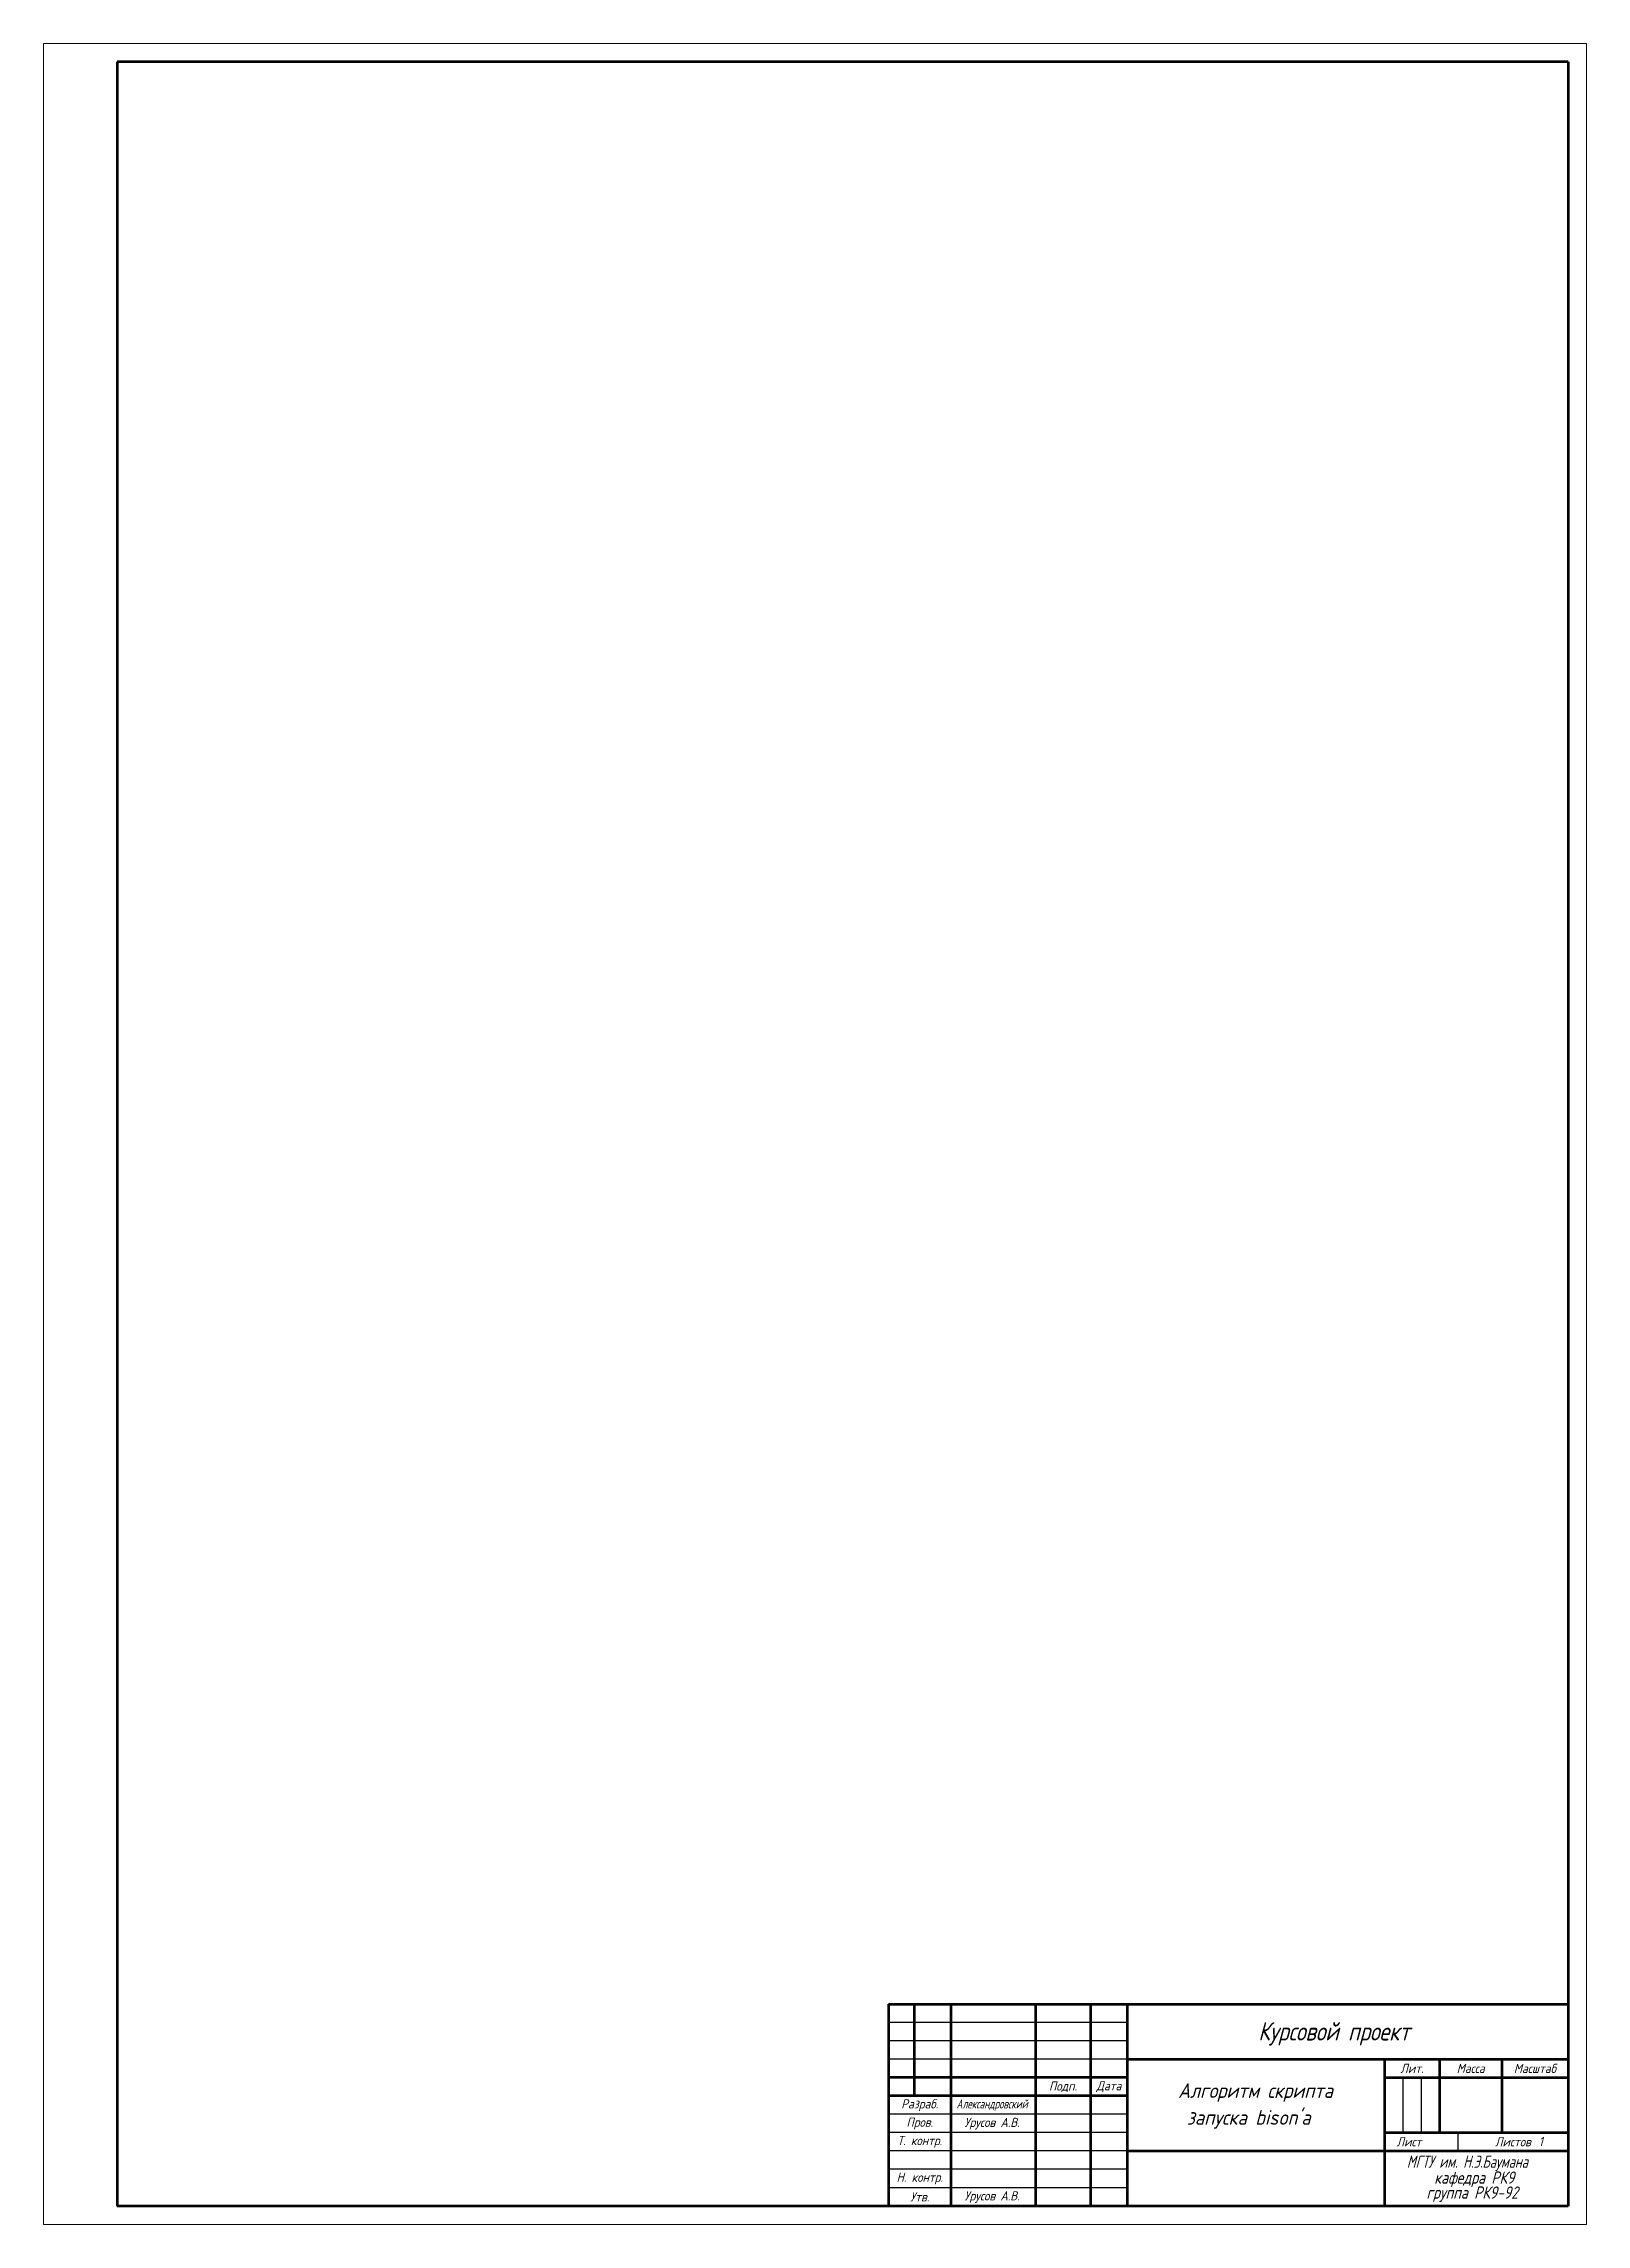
# Model space of a CAD drawing. Header units: millimetres. Extents: x 2024 to 4291, y -563 to 782.
# Drawn here: x 2825 to 3245, y 188 to 782 of the extents above; entities that cross this region are included whole.
import ezdxf
from ezdxf.enums import TextEntityAlignment as Align

# ---------------------------------------------------------------- set-up
doc = ezdxf.new("R2010")
doc.units = ezdxf.units.MM
doc.layers.get('0').update_dxf_attribs({"lineweight": 30})
doc.layers.add('format', color=7, linetype='Continuous', lineweight=80)
doc.styles.add('стиль1', font='geniso.shx', dxfattribs={"oblique": 15})

msp = doc.modelspace()

# ---------------------------------------------------------------- texts
at = {"lineweight": 25, "style": 'стиль1', "oblique": 15}
for s, height, width, p in [('Курсовой проект', 5, 0.9, (3155.3, 238.1)), ('МГТУ им. Н.Э.Баумана', 3.3333, 0.8, (3195.77, 203.44)), ('кафедра РК9', 3.3333, 0.9, (3203.23, 199.1)), ('группа РК9-92', 3.3333, 0.9, (3201.11, 195.03))]:
    msp.add_text(s, height=height, dxfattribs=dict(at, width=width)).set_placement(p)
for s, p in [('Алгоритм скрипта', (3133.49, 222.47)), ("запуска bison'а", (3135.9, 215.16))]:
    msp.add_text(s, height=4, dxfattribs=at).set_placement(p)
at = {"layer": 'format', "lineweight": -3, "style": 'стиль1', "oblique": 15}
for s, p in [('Лит.', (3197.14, 230.52)), ('Масса', (3213.14, 230.52)), ('Масштаб', (3230.64, 230.52)), ('Подп.', (3102.14, 225.52)), ('Дата', (3114.64, 225.52)), ('Разраб.', (3063.14, 220.52)), ('Пров.', (3063.14, 215.52)), ('Урусов А.В.', (3082.83, 215.46)), ('Т. контр.', (3063.14, 210.52)), ('Лист', (3196.34, 210.52)), ('Листов', (3224.64, 210.52)), ('1', (3232.24, 210.63)), ('Н. контр.', (3063.14, 200.52)), ('Утв.', (3063.14, 195.52)), ('Урусов А.В.', (3082.83, 195.46))]:
    msp.add_text(s, height=2.5, dxfattribs=at).set_placement(p, align=Align.MIDDLE)
at = {"layer": 'format', "lineweight": -3, "style": 'стиль1', "oblique": 15, "width": 0.8}
msp.add_text('Александровский', height=2.5, dxfattribs=at).set_placement((3082.83, 220.52), align=Align.MIDDLE)

# ---------------------------------------------------------------- linework, layer by layer
for p, q in [((3119.64, 243.02), (3054.64, 243.02)), ((3119.64, 238.02), (3054.64, 238.02)), ((3119.64, 233.02), (3054.64, 233.02)), ((3194.64, 228.02), (3194.64, 213.02)), ((3199.64, 228.02), (3199.64, 213.02)), ((3119.64, 218.02), (3054.64, 218.02)), ((3119.64, 213.02), (3054.64, 213.02)), ((3119.64, 208.02), (3054.64, 208.02)), ((3209.64, 213.02), (3209.64, 208.02)), ((3119.64, 203.02), (3054.64, 203.02)), ((3119.64, 198.02), (3054.64, 198.02))]:
    msp.add_line(p, q)
at = {"lineweight": 0}
msp.add_lwpolyline([(2824.64, 782.02), (2824.64, 188.02), (3244.64, 188.02), (3244.64, 782.02)], close=True, dxfattribs=at)
at = {"layer": 'format'}
for p, q in [((2844.64, 777.02), (2844.64, 193.02)), ((3239.64, 777.02), (2844.64, 777.02)), ((3239.64, 777.02), (3239.64, 193.02)), ((3054.64, 248.02), (3054.64, 193.02)), ((3054.64, 248.02), (3239.64, 248.02)), ((3061.64, 248.02), (3061.64, 223.02)), ((3071.64, 248.02), (3071.64, 193.02)), ((3094.64, 248.02), (3094.64, 193.02)), ((3109.64, 248.02), (3109.64, 193.02)), ((3119.64, 248.02), (3119.64, 193.02)), ((3239.64, 248.02), (3239.64, 193.02)), ((3119.64, 233.02), (3239.64, 233.02)), ((3189.64, 233.02), (3189.64, 193.02)), ((3204.64, 233.02), (3204.64, 213.02)), ((3221.64, 233.02), (3221.64, 213.02)), ((3119.64, 228.02), (3054.64, 228.02)), ((3189.64, 228.02), (3239.64, 228.02)), ((3119.64, 223.02), (3054.64, 223.02)), ((3119.64, 208.02), (3239.64, 208.02)), ((3189.64, 213.02), (3239.64, 213.02)), ((3239.64, 193.02), (2844.64, 193.02))]:
    msp.add_line(p, q, dxfattribs=at)

msp.set_redraw_order([(e.dxf.handle, doc.entitydb.next_handle()) for e in msp.query("TEXT MTEXT ATTDEF DIMENSION ARC_DIMENSION")])  # texts and dimensions are drawn at this point

doc.saveas('drawing.dxf')
